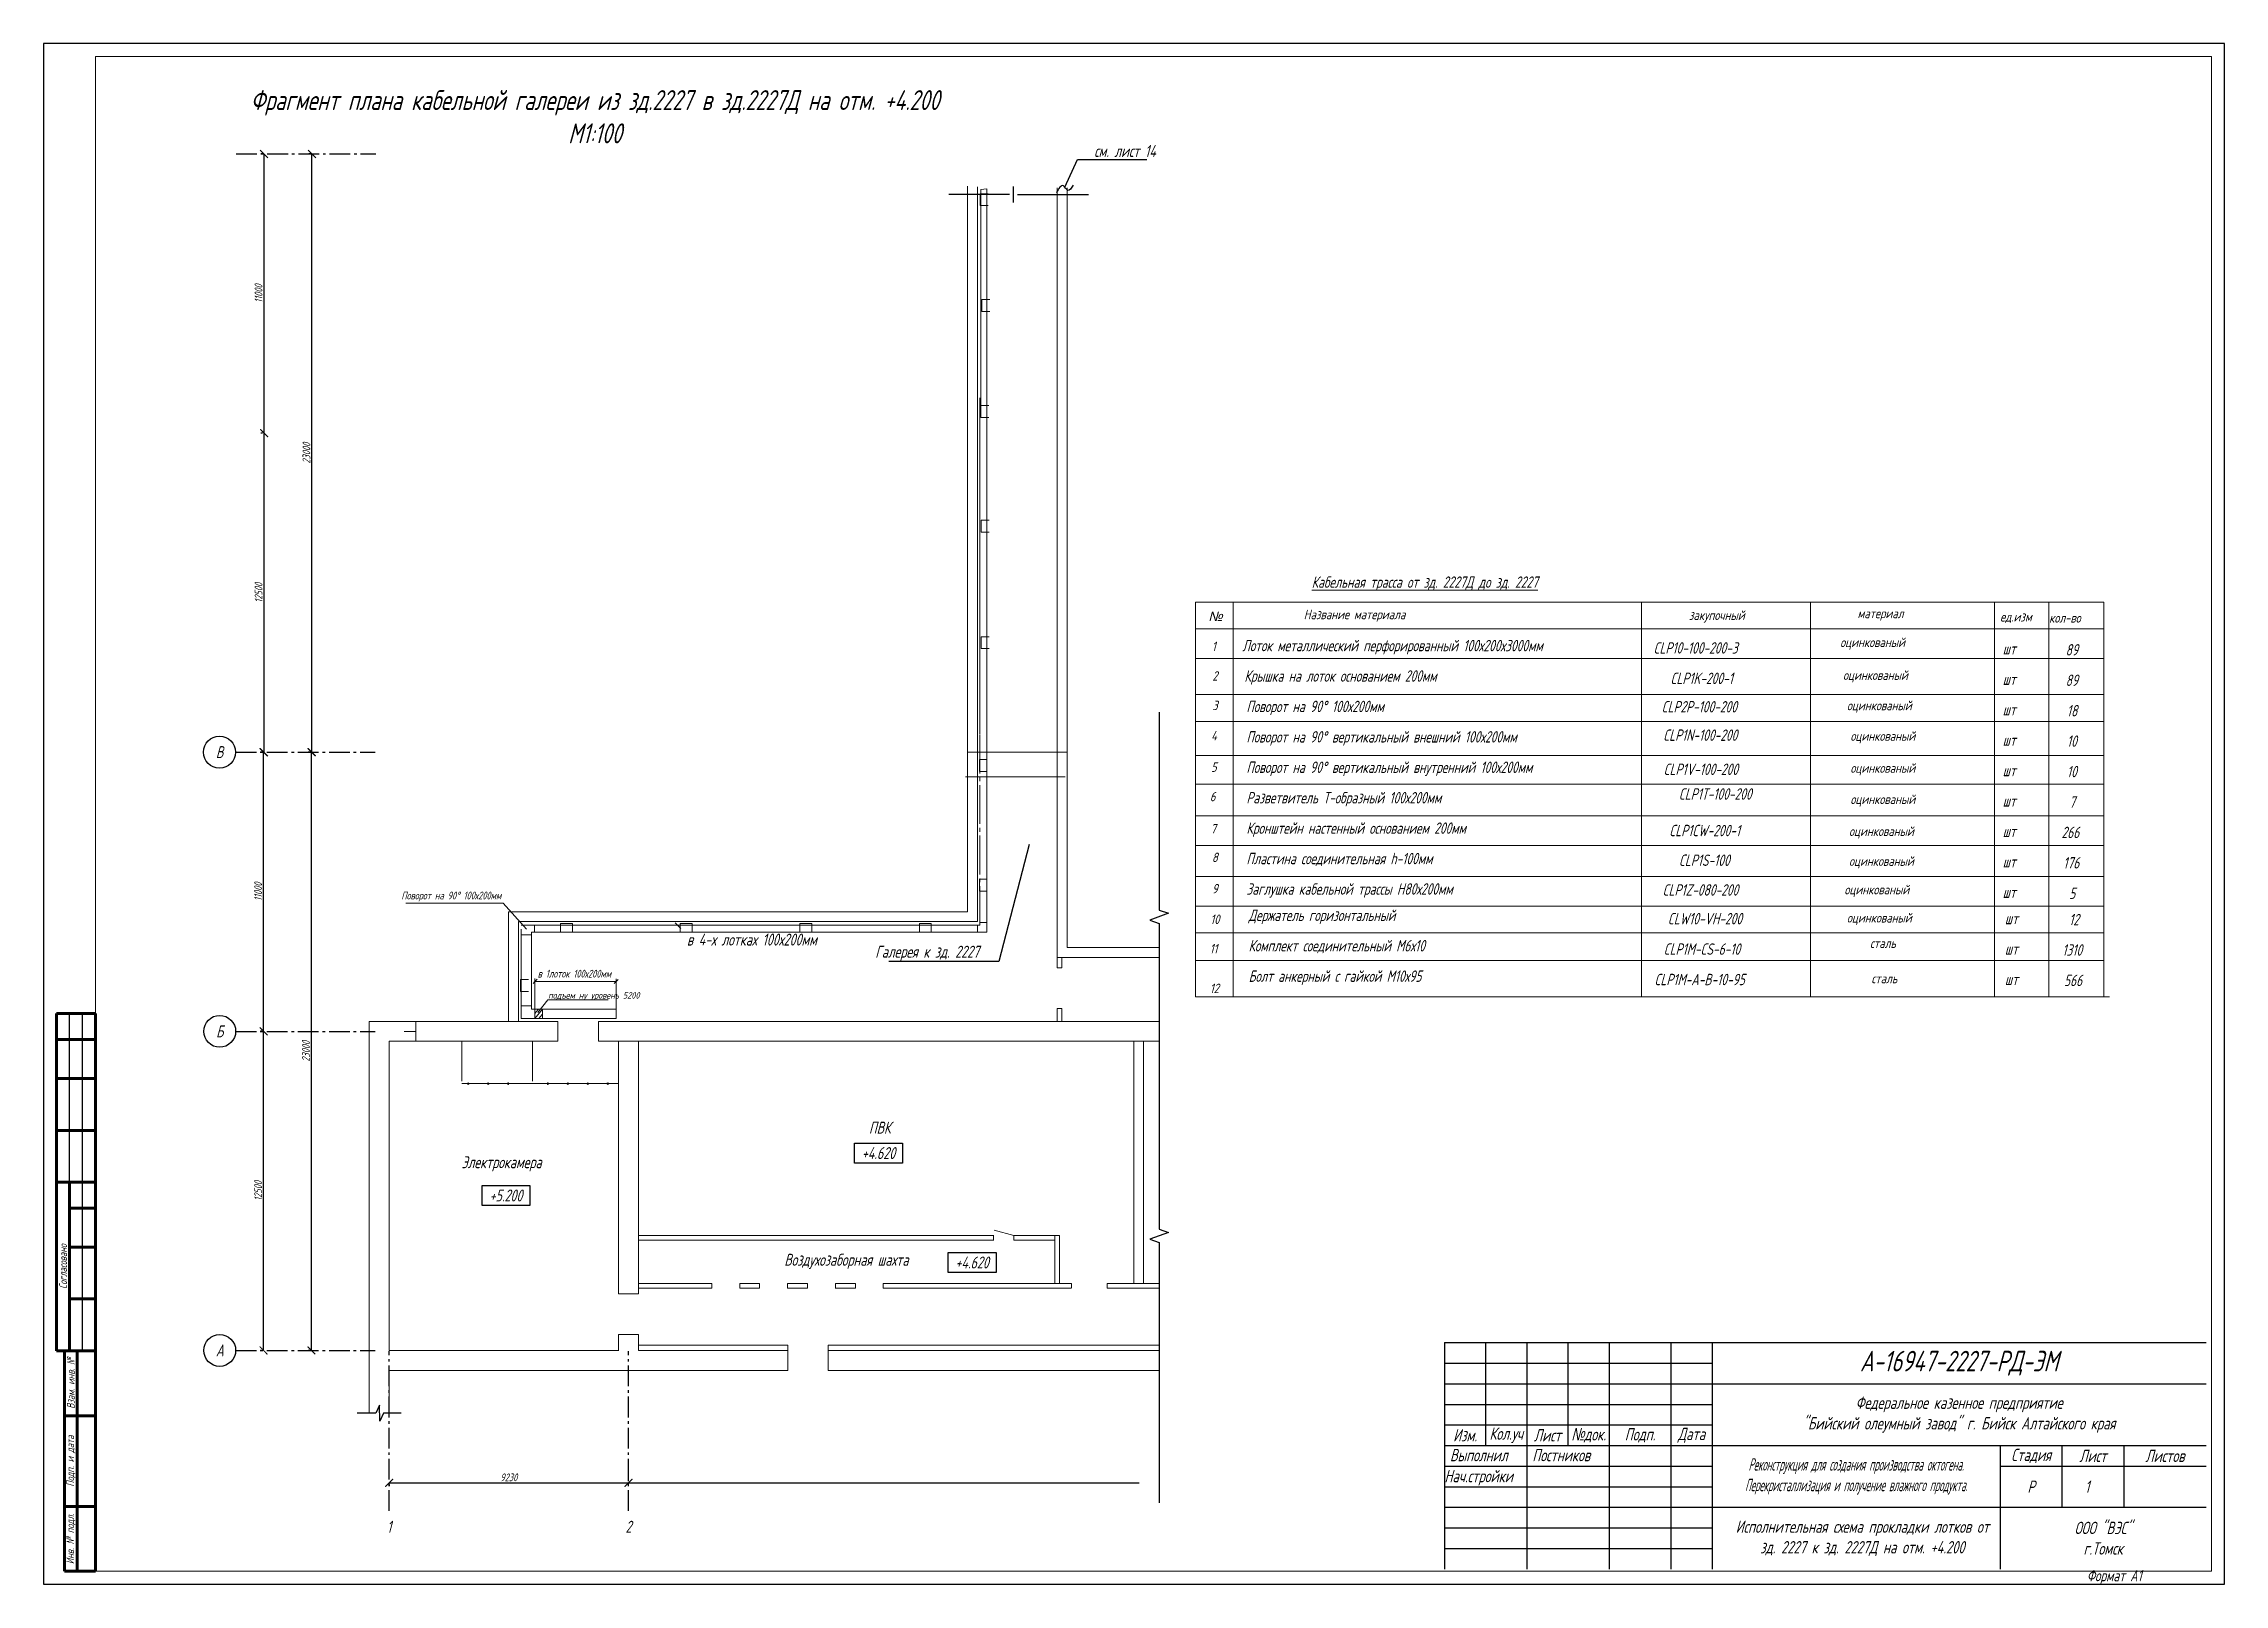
# Model space of a CAD drawing. Header units: millimetres. Extents: x -14296 to 10264, y -13087 to -5602.
# Drawn here: x -7095 to -6254, y -6200 to -5606 of the extents above; entities that cross this region are included whole.
import ezdxf
from ezdxf import colors
from ezdxf.entities.mleader import LeaderData, LeaderLine
from ezdxf.math import Vec2, Vec3

# ---------------------------------------------------------------- set-up
doc = ezdxf.new("R2010")
doc.units = ezdxf.units.MM
for name, pattern in [('CENTER2', [1.125, 0.75, -0.125, 0.125, -0.125]), ('gost6', [12, 8, -1.5, 1, -1.5]), ('K5LT_AXLED', [19.5, 15, -1.5, 1.5, -1.5]), ('K5LT_BASIC', [0])]:
    doc.linetypes.add(name, pattern=pattern)
doc.layers.get('Defpoints').update_dxf_attribs({"color": 33})
for name, color, linetype, lineweight in [('КаБель силовой (Вновь)', 1, 'Continuous', 15), ('Линия выноска', 137, 'Continuous', 25), ('Осевая', 4, 'gost6', 25), ('Размерная', 4, 'Continuous', 25), ('Рамка толстая', 7, 'Continuous', 15), ('Рамка тонкая', 5, 'Continuous', 25), ('Строительный', 251, 'Continuous', 13), ('Текст', 7, 'Continuous', 20), ('Штампы', 252, 'Continuous', 25), ('ЭлектрооБорудование (Вновь)', 160, 'Continuous', 15)]:
    doc.layers.add(name, color=color, linetype=linetype, lineweight=lineweight)
doc.styles.add('gost shx', font='gost.shx', dxfattribs={"oblique": 15})
doc.styles.add('Simplex', font='simplex.shx', dxfattribs={"width": 0.7, "oblique": 15})
doc.dimstyles.new('ISO-25', dxfattribs={"dimtxt": 3, "dimasz": 2.5, "dimexe": 1.25, "dimexo": 0.625, "dimtad": 1, "dimtxsty": 'gost shx', "dimcen": 2.5, "dimclrt": 2, "dimadec": 0, "dimazin": 0, "dimtfac": 1, "dimtmove": 0, "dimatfit": 3, "dimfxl": 1, "dimarcsym": 0})

msp = doc.modelspace()

# ---------------------------------------------------------------- texts
at = {"layer": 'Текст', "linetype": 'CENTER2', "lineweight": 15, "style": 'Simplex', "oblique": 15, "width": 0.7}
msp.add_text('1', height=4.76283, dxfattribs=at).set_placement((-6308.3108, -6165.23468))
at = {"layer": 'Текст', "lineweight": 35, "insert": (-6882.87187, -5634.63637), "char_height": 7.6890109, "width": 930.5083306, "attachment_point": 5, "style": 'Simplex'}
msp.add_mtext('Фрагмент плана кабельной галереи из зд.2227 в зд.2227Д на отм. +4.200\\PМ1:100', dxfattribs=at)
at = {"layer": 'Текст', "attachment_point": 1, "style": 'Simplex'}
for s, width, heights, insert, char_height in [('\\pi26.398;{\\LКабельная трасса от зд. 2227Д до зд. 2227}', 170.1956818, [0], (-6632.87059, -5811.8696), 4.3995708), ('Лоток металлический перфорированный 100х200х3000мм', 143.9345281, [0], (-6633.23393, -5836.34648), 4.3995708), ('\\pi-5.02027;CLP10-100-200-3', 35, [0], (-6469.6371, -5837.24532), 4.3995708), ('\\pi7.4691;шт', 20, [0], (-6347.46122, -5837.57457), 4.3995708), ('\\pi7.26061;89', 20, [0], (-6322.98473, -5837.97858), 4.3995708), ('Крышка на лоток основанием 200мм', 129, [0], (-6632.42225, -5848.06397), 4.3995708), ('\\pi1.50576;CLP1K-200-1', 35, [0], (-6469.6371, -5848.9775), 4.3995708), ('\\pi7.4691;шт', 20, [0], (-6347.46122, -5849.30676), 4.3995708), ('\\pi7.26061;89', 20, [0], (-6322.98473, -5849.71077), 4.3995708), ('Поворот на 90%%D 100х200мм', 129, [0], (-6631.64258, -5859.79618), 4.3995708), ('\\pi-1.90162;CLP2P-100-200', 35, [0], (-6469.6371, -5859.92769), 4.3995708), ('\\pi7.73495;18', 20, [0], (-6322.98473, -5861.44295), 4.3995708), ('\\pi7.4691;шт', 20, [0], (-6347.46122, -5861.03895), 4.3995708), ('Поворот на 90%%D вертикальный внешний 100х200мм', 129, [0], (-6631.64258, -5871.52837), 4.3995708), ('\\pi-1.68165;CLP1N-100-200', 35, [0], (-6469.24576, -5870.87787), 4.3995708), ('\\pi7.4691;шт', 20, [0], (-6347.46122, -5872.77114), 4.3995708), ('\\pi7.76301;10', 20, [0], (-6322.98473, -5873.17514), 4.3995708), ('Поворот на 90%%D вертикальный внутренний 100х200мм', 140.8787112, [0], (-6631.64258, -5883.26056), 4.3995708), ('\\pi-1.53499;CLP1V-100-200', 35, [0], (-6469.24576, -5884.04333), 4.3995708), ('\\pi7.4691;шт', 20, [0], (-6347.46122, -5884.50333), 4.3995708), ('\\pi7.76301;10', 20, [0], (-6322.98473, -5884.90733), 4.3995708), ('Разветвитель Т-образный 100х200мм', 129, [0], (-6631.64258, -5894.99275), 4.3995708), ('\\pi4.7203;CLP1Т-100-200', 35, [0], (-6469.63706, -5893.56025), 4.3995708), ('\\pi7.4691;шт', 20, [0], (-6347.46122, -5896.23551), 4.3995708), ('\\pi8.67731;7', 20, [0], (-6322.98473, -5896.63952), 4.3995708), ('Кронштейн настенный основанием 200мм', 129, [0], (-6631.64258, -5906.72494), 4.3995708), ('\\pi-0.25407;CLP1CW-200-1', 35, [0], (-6468.32499, -5907.65132), 4.3995708), ('\\pi7.4691;шт', 20, [0], (-6347.46122, -5907.9677), 4.3995708), ('\\pi5.68181;266', 20, [0], (-6322.98473, -5908.37171), 4.3995708), ('Пластина соединительная h-100мм', 129, [0], (-6631.64258, -5918.45713), 4.3995708), ('\\pi4.77106;CLP1S-100', 35, [0], (-6469.63706, -5919.10372), 4.3995708), ('\\pi6.34175;176', 20, [0], (-6322.98473, -5920.1039), 4.3995708), ('\\pi7.4691;шт', 20, [0], (-6347.46122, -5919.69989), 4.3995708), ('Поворот на 90%%D 100х200мм', 129, [0], (-6957.55726, -5933.41355), 3), ('Заглушка кабельной трассы Н80х200мм', 129, [0], (-6631.64258, -5930.18932), 4.3995708), ('\\pi-1.8283;CLP1Z-080-200', 35, [0], (-6469.3357, -5930.56278), 4.3995708), ('\\pi7.4691;шт', 20, [0], (-6347.46122, -5931.43208), 4.3995708), ('\\pi8.64293;5', 20, [0], (-6322.98473, -5931.83609), 4.3995708), ('Держатель горизонтальный', 129, [0], (-6630.79983, -5940.32746), 4.3995708), ('\\pi-0.72841;CLW10-VH-200', 35, [0], (-6468.403, -5941.63195), 4.3995708), ('\\pi7.4691;шт', 20, [0], (-6346.61846, -5941.57022), 4.3995708), ('\\pi7.76301;12', 20, [0], (-6322.14198, -5941.97423), 4.3995708), ('Комплект соединительный М6х10', 129, [0], (-6630.79983, -5952.05965), 4.3995708), ('\\pi-2.34158;CLP1M-CS-6-10', 35, [0], (-6468.403, -5953.36414), 4.3995708), ('\\pi5.12327;1310', 20, [3], (-6322.14198, -5953.70642), 4.3995708), ('\\pi7.4691;шт', 20, [0], (-6346.61846, -5953.30241), 4.3995708), ('в 1лоток 100х200мм', 129, [0], (-6904.97324, -5963.54237), 3), ('Болт анкерный с гайкой М10х95', 129, [0], (-6630.79983, -5963.79184), 4.3995708), ('\\pi-5.90018;CLP1M-A-B-10-95', 35, [0], (-6468.403, -5965.09632), 4.3995708), ('\\pi7.4691;шт', 20, [0], (-6346.61846, -5965.0346), 4.3995708), ('\\pi5.79408;566', 20, [0], (-6322.14198, -5965.43861), 4.3995708)]:
    msp.add_mtext_dynamic_manual_height_columns(s, width=width, gutter_width=12.5, heights=heights, dxfattribs=dict(at, insert=insert, char_height=char_height))
at = {"layer": 'Текст', "style": 'Simplex'}
for s, insert, char_height, width, attachment_point in [('В', (-7027.66602, -5879.62754), 4.61341, 15.3780217, 5), ('\\A1;в 4-х лотках 100х200мм', (-6822.35349, -5951.90423), 4.6134065, 90.2825159, 5), ('Б', (-7027.57805, -5987.27368), 4.61341, 15.3780217, 5), ('Электрокамера', (-6918.8986, -6038.36468), 4.6134065, 52.9577511, 5), ('А', (-7027.57805, -6110.29785), 4.61341, 15.3780217, 5), ('Федеральное казенное предприятие\\P"Бийский олеумный завод" г. Бийск Алтайского края', (-6356.80928, -6135.07006), 4.7628348, 190.5133915, 5), ('Изм.', (-6547.32267, -6143.00812), 4.762835, 15.876116, 5), ('Кол.уч', (-6531.44656, -6143.00812), 4.762835, 15.876116, 5), ('Лист', (-6515.57044, -6143.00812), 4.762835, 15.876116, 5), ('{\\fArial|b0|i0|c204|p34;\\W0.7;№\\Fsimplex|c204;док.}', (-6499.69432, -6143.00812), 4.7628348, 15.876116, 5), ('Подп.', (-6479.84918, -6143.00812), 4.762835, 23.8141739, 5), ('{\\W0.7;Дата}', (-6460.00403, -6143.00812), 4.7628348, 15.876116, 5), ('Выполнил', (-6553.13609, -6150.66075), 4.762835, 28.5770087, 4), ('Постников', (-6521.38386, -6150.66075), 4.762835, 28.5770087, 4), ('{\\W0.5;Реконструкция для создания производства октогена.\\PПерекристаллизация и получение влажного продукта.}', (-6396.49957, -6158.88424), 4.7628348, 111.1328117, 5), ('{\\W0.7;Стадия}', (-6329.02608, -6150.94618), 4.7628348, 23.8141739, 5), ('Лист', (-6305.2119, -6150.94618), 4.762835, 23.8141739, 5), ('Листов', (-6277.4287, -6150.94618), 4.762835, 31.7522319, 5), ('Нач.стройки', (-6555.26072, -6159.39922), 4.7628348, 28.5770087, 4), ('Р', (-6329.02608, -6162.85326), 4.76283, 23.8141739, 5), ('1', (-6962.22146, -6178.26871), 4.61341, 15.3780217, 5), ('2', (-6869.95333, -6178.26871), 4.61341, 15.3780217, 5), ('\\pl4.76283;Исполнительная схема прокладки лотков от зд. 2227 к зд. 2227Д на отм. +4.200', (-6396.49957, -6182.69841), 4.7628348, 111.1328117, 5), ('{\\C7;ООО "ВЭС"\\Pг.Томск}', (-6301.24287, -6182.69841), 4.7628348, 79.3805798, 5), ('Формат А1', (-6296.95653, -6197.7278), 4.360177, 72.6696241, 5)]:
    msp.add_mtext(s, dxfattribs=dict(at, insert=insert, char_height=char_height, width=width, attachment_point=attachment_point))
at = {"layer": 'Текст', "lineweight": 20, "attachment_point": 5, "style": 'Simplex'}
for s, insert, char_height, width in [('ПВК', (-6773.03332, -6024.41361), 4.613407, 52.9577511), ('+4.620', (-6773.53716, -6034.20748), 4.613407, 18.4536261), ('+5.200', (-6917.19593, -6050.56253), 4.613407, 18.4536261), ('Воздухозаборная шахта', (-6785.91197, -6075.97613), 4.6134065, 118.5813139), ('+4.620', (-6737.43257, -6076.38922), 4.613407, 18.4536261)]:
    msp.add_mtext(s, dxfattribs=dict(at, insert=insert, char_height=char_height, width=width))
at = {"layer": 'Текст', "lineweight": 15, "insert": (-6356.80928, -6115.22492), "char_height": 7.938058, "width": 190.5133915, "attachment_point": 5, "style": 'Simplex'}
msp.add_mtext('А-16947-2227-РД-ЭМ', dxfattribs=at)
at = {"layer": 'ЭлектрооБорудование (Вновь)', "color": 7, "linetype": 'K5LT_BASIC', "lineweight": 15, "true_color": 0xffffff, "char_height": 3.666309, "attachment_point": 1, "style": 'gost shx'}
for s, width, insert in [('{\\fArial|b0|i0|c204|p34;№}', 2.39087, (-6646.35978, -5825.4432)), ('Название материала', 65.5068846, (-6609.5363, -5824.71507)), ('закупочный', 3.0028064, (-6461.00363, -5825.01123)), ('ед.изм', 24.7678777, (-6340.96129, -5825.60907)), ('кол-во', 4.0012735, (-6322.06407, -5826.03435)), ('оцинкованый', 67.2745725, (-6402.65552, -5835.46082)), ('оцинкованый', 67.2745725, (-6401.54667, -5848.12821)), ('оцинкованый', 67.2745725, (-6400.0454, -5859.81662)), ('оцинкованый', 67.2745725, (-6398.70509, -5871.60187)), ('оцинкованый', 67.2745725, (-6398.70509, -5883.92281)), ('оцинкованый', 67.2745725, (-6398.70509, -5895.97591)), ('оцинкованый', 67.2745725, (-6399.2412, -5908.29685)), ('оцинкованый', 67.2745725, (-6399.2412, -5919.81427)), ('оцинкованый', 67.2745725, (-6401.01678, -5930.80085)), ('оцинкованый', 67.2745725, (-6400.04161, -5941.66534))]:
    msp.add_mtext_dynamic_manual_height_columns(s, width=width, gutter_width=12.5, heights=[0], dxfattribs=dict(at, insert=insert))
at = {"layer": 'ЭлектрооБорудование (Вновь)', "color": 7, "linetype": 'K5LT_BASIC', "lineweight": 15, "true_color": 0xffffff, "attachment_point": 1, "style": 'gost shx'}
for s, insert, char_height in [('материал', (-6395.97588, -5824.32469), 3.666309), ('1', (-6644.94061, -5836.99792), 3.66631), ('2', (-6644.78494, -5848.41733), 3.66631), ('3', (-6644.78494, -5859.77048), 3.66631), ('4', (-6645.25191, -5871.4347), 3.66631), ('5', (-6645.25191, -5883.56548), 3.66631), ('6', (-6645.71883, -5894.91865), 3.66631), ('7', (-6645.43266, -5907.32359), 3.66631), ('8', (-6644.93093, -5918.37098), 3.66631), ('9', (-6644.88, -5930.44677), 3.66631), ('10', (-6645.52454, -5942.22499), 3.666309), ('11', (-6645.7836, -5953.58507), 3.666309), ('сталь', (-6391.1417, -5951.45973), 3.666309), ('12', (-6645.72057, -5968.8628), 3.666309), ('сталь', (-6390.5997, -5965.07116), 3.666309)]:
    msp.add_mtext(s, dxfattribs=dict(at, insert=insert, char_height=char_height))
at = {"layer": 'ЭлектрооБорудование (Вновь)', "color": 116, "linetype": 'K5LT_BASIC', "lineweight": 15, "insert": (-6900.93014, -5972.15046), "char_height": 2.5, "attachment_point": 1, "style": 'gost shx'}
msp.add_mtext_dynamic_manual_height_columns('{\\C0;\\c16777215;подъем ну уровень 5200}', width=48.9218339, gutter_width=12.5, heights=[0], dxfattribs=at)

# ---------------------------------------------------------------- blocks, each defined once
blk = doc.blocks.new('_ArchTick')
at = {"color": 0, "const_width": 0.15}
blk.add_lwpolyline([(-0.5, -0.5), (0.5, 0.5)], dxfattribs=at)
blk = doc.blocks.new('*D550')
at = {"layer": 'Defpoints', "color": 0, "lineweight": 15, "transparency": 16777216}
for p in [(-6962.22, -6161.35), (-6869.95, -6161.35), (-6869.95, -6161.35)]:
    blk.add_point(p, dxfattribs=at)
at = {"layer": 'Размерная', "color": 0, "lineweight": -2, "transparency": 16777216}
for p, q in [((-6962.22, -6161.35), (-6869.95, -6161.35)), ((-6962.22, -6161.98), (-6962.22, -6162.6)), ((-6869.95, -6160.73), (-6869.95, -6160.1))]:
    blk.add_line(p, q, dxfattribs=at)
at = {"layer": 'Размерная', "color": 0, "lineweight": -2, "transparency": 16777216, "xscale": 3, "yscale": 3, "zscale": 3, "rotation": 180}
blk.add_blockref('_ArchTick', (-6962.22, -6161.35), dxfattribs=at)
at = {"layer": 'Размерная', "color": 0, "lineweight": -2, "transparency": 16777216, "xscale": 3, "yscale": 3, "zscale": 3}
blk.add_blockref('_ArchTick', (-6869.95, -6161.35), dxfattribs=at)
at = {"layer": 'Размерная', "color": 2, "transparency": 16777216, "insert": (-6916.09, -6159.23), "char_height": 3, "attachment_point": 5, "style": 'Simplex'}
blk.add_mtext('9230', dxfattribs=at)
blk = doc.blocks.new('*D551')
at = {"layer": 'Defpoints', "color": 0, "lineweight": 15, "transparency": 16777216}
for p in [(-7010.66, -5987.27), (-7010.66, -5987.27), (-7010.66, -6110.3)]:
    blk.add_point(p, dxfattribs=at)
at = {"layer": 'Размерная', "color": 0, "lineweight": -2, "transparency": 16777216}
for p, q in [((-7011.29, -5987.27), (-7011.91, -5987.27)), ((-7010.66, -6110.3), (-7010.66, -5987.27)), ((-7011.29, -6110.3), (-7011.91, -6110.3))]:
    blk.add_line(p, q, dxfattribs=at)
at = {"layer": 'Размерная', "color": 0, "lineweight": -2, "transparency": 16777216, "xscale": 3, "yscale": 3, "zscale": 3}
for p, rotation in [((-7010.66, -5987.27), 90), ((-7010.66, -6110.3), 270)]:
    blk.add_blockref('_ArchTick', p, dxfattribs=dict(at, rotation=rotation))
at = {"layer": 'Размерная', "color": 2, "transparency": 16777216, "insert": (-7012.79, -6048.79), "char_height": 3, "attachment_point": 5, "rotation": 90, "style": 'Simplex'}
blk.add_mtext('12500', dxfattribs=at)
blk = doc.blocks.new('*D552')
at = {"layer": 'Defpoints', "color": 0, "lineweight": 15, "transparency": 16777216}
for p in [(-7010.66, -5879.63), (-7010.66, -5879.63), (-7010.66, -5987.27)]:
    blk.add_point(p, dxfattribs=at)
at = {"layer": 'Размерная', "color": 0, "lineweight": -2, "transparency": 16777216}
for p, q in [((-7011.29, -5879.63), (-7011.91, -5879.63)), ((-7010.66, -5987.27), (-7010.66, -5879.63)), ((-7011.29, -5987.27), (-7011.91, -5987.27))]:
    blk.add_line(p, q, dxfattribs=at)
at = {"layer": 'Размерная', "color": 0, "lineweight": -2, "transparency": 16777216, "xscale": 3, "yscale": 3, "zscale": 3}
for p, rotation in [((-7010.66, -5879.63), 90), ((-7010.66, -5987.27), 270)]:
    blk.add_blockref('_ArchTick', p, dxfattribs=dict(at, rotation=rotation))
at = {"layer": 'Размерная', "color": 2, "transparency": 16777216, "insert": (-7012.79, -5933.45), "char_height": 3, "attachment_point": 5, "rotation": 90, "style": 'Simplex'}
blk.add_mtext('11000', dxfattribs=at)
blk = doc.blocks.new('_None')
blk = doc.blocks.new('*D553')
at = {"layer": 'Defpoints', "color": 0, "lineweight": 15, "transparency": 16777216}
for p in [(-6992.21, -5879.63), (-6992.21, -5879.63), (-6992.21, -6110.3)]:
    blk.add_point(p, dxfattribs=at)
at = {"layer": 'Размерная', "color": 0, "lineweight": -2, "transparency": 16777216}
for p, q in [((-6992.83, -5879.63), (-6993.46, -5879.63)), ((-6992.21, -6110.3), (-6992.21, -5879.63)), ((-6992.83, -6110.3), (-6993.46, -6110.3))]:
    blk.add_line(p, q, dxfattribs=at)
at = {"layer": 'Размерная', "color": 0, "lineweight": -2, "transparency": 16777216, "xscale": 3, "yscale": 3, "zscale": 3}
for p, rotation in [((-6992.21, -5879.63), 90), ((-6992.21, -6110.3), 270)]:
    blk.add_blockref('_ArchTick', p, dxfattribs=dict(at, rotation=rotation))
at = {"layer": 'Размерная', "color": 2, "transparency": 16777216, "insert": (-6994.33, -5994.96), "char_height": 3, "attachment_point": 5, "rotation": 90, "style": 'Simplex'}
blk.add_mtext('23000', dxfattribs=at)
blk = doc.blocks.new('A$C551E481E')
at = {"layer": 'Рамка толстая'}
for p, q in [((20, 589), (20, 5)), ((836, 589), (20, 589)), ((836, 5), (836, 589)), ((20, 5), (836, 5))]:
    blk.add_line(p, q, dxfattribs=at)
at = {"layer": 'Рамка тонкая'}
for p, q in [((0, 594), (0, 0)), ((841, 594), (0, 594)), ((841, 0), (841, 594)), ((0, 0), (841, 0))]:
    blk.add_line(p, q, dxfattribs=at)
blk = doc.blocks.new('*T554')
at = {"layer": 'Штампы', "color": 0, "linetype": 'ByBlock', "lineweight": 60, "transparency": 16777216}
for p, q in [((0, 0), (0, 130)), ((0, 130), (15, 130)), ((15, 0), (15, 130)), ((0, 120), (15, 120)), ((0, 105), (15, 105)), ((0, 85), (15, 85)), ((0, 65), (15, 65)), ((5, 0), (5, 65)), ((5, 55), (15, 55)), ((5, 40), (15, 40)), ((5, 20), (15, 20)), ((0, 0), (15, 0))]:
    blk.add_line(p, q, dxfattribs=at)
at = {"layer": 'Штампы', "color": 5, "linetype": 'ByBlock', "lineweight": 25, "transparency": 16777216}
for p, q in [((5, 65), (5, 130)), ((10, 0), (10, 130))]:
    blk.add_line(p, q, dxfattribs=at)
at = {"layer": 'Штампы', "color": 2, "transparency": 16777216, "insert": (2.5, 32.5), "char_height": 3, "width": 61, "attachment_point": 5, "rotation": 90, "style": 'Simplex'}
blk.add_mtext('Согласовано', dxfattribs=at)
blk = doc.blocks.new('*T555')
at = {"layer": 'Штампы', "color": 0, "linetype": 'ByBlock', "lineweight": 60, "transparency": 16777216}
for p, q in [((0, 0), (0, 85)), ((0, 85), (12, 85)), ((5, 0), (5, 85)), ((12, 0), (12, 85)), ((0, 60), (12, 60)), ((0, 25), (12, 25)), ((0, 0), (12, 0))]:
    blk.add_line(p, q, dxfattribs=at)
at = {"layer": 'Штампы', "color": 2, "transparency": 16777216, "char_height": 3, "attachment_point": 5, "rotation": 90, "style": 'Simplex'}
for s, insert, width in [('Взам. инв. {\\Fgost|c204;№}', (2.5, 72.5), 25), ('Подп. и дата', (2.5, 42.5), 35), ('Инв. {\\Fgost|c204;№} подл.', (2.5, 12.5), 25)]:
    blk.add_mtext(s, dxfattribs=dict(at, insert=insert, width=width))
blk = doc.blocks.new('*D556')
at = {"layer": 'Defpoints', "color": 0, "lineweight": 15, "transparency": 16777216}
for p in [(-7010.48, -5756.65), (-7010.48, -5756.65), (-7010.48, -5879.68)]:
    blk.add_point(p, dxfattribs=at)
at = {"layer": 'Размерная', "color": 0, "lineweight": -2, "transparency": 16777216}
for p, q in [((-7011.1, -5756.65), (-7011.73, -5756.65)), ((-7010.48, -5879.68), (-7010.48, -5756.65)), ((-7011.1, -5879.68), (-7011.73, -5879.68))]:
    blk.add_line(p, q, dxfattribs=at)
at = {"layer": 'Размерная', "color": 0, "lineweight": -2, "transparency": 16777216, "xscale": 3, "yscale": 3, "zscale": 3}
for p, rotation in [((-7010.48, -5756.65), 90), ((-7010.48, -5879.68), 270)]:
    blk.add_blockref('_ArchTick', p, dxfattribs=dict(at, rotation=rotation))
at = {"layer": 'Размерная', "color": 2, "transparency": 16777216, "insert": (-7012.6, -5818.17), "char_height": 3, "attachment_point": 5, "rotation": 90, "style": 'Simplex'}
blk.add_mtext('12500', dxfattribs=at)
blk = doc.blocks.new('*D557')
at = {"layer": 'Defpoints', "color": 0, "lineweight": 15, "transparency": 16777216}
for p in [(-7010.48, -5649.01), (-7010.48, -5649.01), (-7010.48, -5756.65)]:
    blk.add_point(p, dxfattribs=at)
at = {"layer": 'Размерная', "color": 0, "lineweight": -2, "transparency": 16777216}
for p, q in [((-7011.1, -5649.01), (-7011.73, -5649.01)), ((-7010.48, -5756.65), (-7010.48, -5649.01)), ((-7011.1, -5756.65), (-7011.73, -5756.65))]:
    blk.add_line(p, q, dxfattribs=at)
at = {"layer": 'Размерная', "color": 0, "lineweight": -2, "transparency": 16777216, "xscale": 3, "yscale": 3, "zscale": 3}
for p, rotation in [((-7010.48, -5649.01), 90), ((-7010.48, -5756.65), 270)]:
    blk.add_blockref('_ArchTick', p, dxfattribs=dict(at, rotation=rotation))
at = {"layer": 'Размерная', "color": 2, "transparency": 16777216, "insert": (-7012.6, -5702.83), "char_height": 3, "attachment_point": 5, "rotation": 90, "style": 'Simplex'}
blk.add_mtext('11000', dxfattribs=at)
blk = doc.blocks.new('*D558')
at = {"layer": 'Defpoints', "color": 0, "lineweight": 15, "transparency": 16777216}
for p in [(-6992.02, -5649.01), (-6992.02, -5649.01), (-6992.02, -5879.68)]:
    blk.add_point(p, dxfattribs=at)
at = {"layer": 'Размерная', "color": 0, "lineweight": -2, "transparency": 16777216}
for p, q in [((-6992.65, -5649.01), (-6993.27, -5649.01)), ((-6992.02, -5879.68), (-6992.02, -5649.01)), ((-6992.65, -5879.68), (-6993.27, -5879.68))]:
    blk.add_line(p, q, dxfattribs=at)
at = {"layer": 'Размерная', "color": 0, "lineweight": -2, "transparency": 16777216, "xscale": 3, "yscale": 3, "zscale": 3}
for p, rotation in [((-6992.02, -5649.01), 90), ((-6992.02, -5879.68), 270)]:
    blk.add_blockref('_ArchTick', p, dxfattribs=dict(at, rotation=rotation))
at = {"layer": 'Размерная', "color": 2, "transparency": 16777216, "insert": (-6994.15, -5764.34), "char_height": 3, "attachment_point": 5, "rotation": 90, "style": 'Simplex'}
blk.add_mtext('23000', dxfattribs=at)

# ---------------------------------------------------------------- dimensions: what is measured, and where the dimension line sits
at = {"layer": 'Размерная'}
for base, p1, p2, picture, middle in [((-7010.478442, -5649.007877), (-7010.478442, -5756.654029), (-7010.478442, -5649.007877), '*D557', (-7012.603442, -5702.830953)), ((-6992.02482, -5649.00788), (-6992.02482, -5879.6782), (-6992.02482, -5649.00788), '*D558', (-6994.14982, -5764.34304)), ((-7010.47844, -5756.65403), (-7010.47844, -5879.6782), (-7010.47844, -5756.65403), '*D556', (-7012.60344, -5818.16612)), ((-7010.66223, -5879.62752), (-7010.66223, -5987.27368), (-7010.66223, -5879.62752), '*D552', (-7012.78723, -5933.4506)), ((-6992.2086, -5879.62752), (-6992.2086, -6110.29785), (-6992.2086, -5879.62752), '*D553', (-6994.3336, -5994.96269)), ((-7010.66223, -5987.27368), (-7010.66223, -6110.29785), (-7010.66223, -5987.27368), '*D551', (-7012.78723, -6048.78576))]:
    dim = msp.add_linear_dim(base=base, p1=p1, p2=p2, angle=90, dimstyle='ISO-25', override={"dimtxt": 3, "dimasz": 3, "dimlfac": 100, "dimrnd": 500, "dimtxsty": 'Simplex', "dimblk1": 'ArchTick', "dimblk2": 'ArchTick', "dimsah": 1}, dxfattribs=at)
    dim.commit()
    dim.dimension.update_dxf_attribs({"geometry": picture, "text_midpoint": middle})
dim = msp.add_linear_dim(base=(-6869.95333, -6161.35288), p1=(-6962.22146, -6161.35288), p2=(-6869.95333, -6161.35288), dimstyle='ISO-25', override={"dimtxt": 3, "dimasz": 3, "dimlfac": 100, "dimrnd": 10, "dimtxsty": 'Simplex', "dimblk1": 'ArchTick', "dimblk2": 'ArchTick', "dimsah": 1}, dxfattribs=at)
dim.commit()
dim.dimension.update_dxf_attribs({"geometry": '*D550', "text_midpoint": (-6916.08739, -6159.22788)})

# ---------------------------------------------------------------- linework, layer by layer
msp.add_spline([(-6698.41778, -5660.98185), (-6700.47921, -5663.04327), (-6702.232, -5661.29048), (-6704.92329, -5663.98177)], degree=3)
at = {"layer": 'КаБель силовой (Вновь)', "color": 5}
for p, q in [((-6731.20794, -5664.30802), (-6734.28354, -5664.30802)), ((-6734.28354, -5664.30802), (-6734.28354, -5668.92142)), ((-6734.28354, -5668.92142), (-6731.20794, -5668.92142)), ((-6730.63753, -5705.16579), (-6733.71314, -5705.16579)), ((-6733.71314, -5705.16579), (-6733.71314, -5709.7792)), ((-6733.71314, -5709.7792), (-6730.63753, -5709.7792)), ((-6730.98592, -5745.97509), (-6734.06153, -5745.97509)), ((-6734.06153, -5745.97509), (-6734.06153, -5750.5885)), ((-6734.06153, -5750.5885), (-6730.98592, -5750.5885)), ((-6730.84947, -5790.24928), (-6733.92507, -5790.24928)), ((-6733.92507, -5790.24928), (-6733.92507, -5794.86269)), ((-6733.92507, -5794.86269), (-6730.84947, -5794.86269)), ((-6730.82161, -5835.10936), (-6733.89721, -5835.10936)), ((-6733.89721, -5835.10936), (-6733.89721, -5839.72277)), ((-6733.89721, -5839.72277), (-6730.82161, -5839.72277)), ((-6731.55113, -5882.42701), (-6734.62674, -5882.42701)), ((-6734.62674, -5882.42701), (-6734.62674, -5887.04042)), ((-6734.62674, -5887.04042), (-6731.55113, -5887.04042)), ((-6731.55113, -5928.56108), (-6734.62674, -5928.56108)), ((-6734.62674, -5928.56108), (-6734.62674, -5933.17448)), ((-6734.62674, -5933.17448), (-6731.55113, -5933.17448)), ((-6891.55459, -5945.75302), (-6896.16799, -5945.75302)), ((-6896.16799, -5945.75302), (-6896.16799, -5948.82862)), ((-6891.55459, -5948.82862), (-6891.55459, -5945.75302)), ((-6845.42052, -5945.75302), (-6850.03393, -5945.75302)), ((-6850.03393, -5945.75302), (-6850.03393, -5948.82862)), ((-6845.42052, -5948.82862), (-6845.42052, -5945.75302)), ((-6799.28646, -5945.75302), (-6803.89986, -5945.75302)), ((-6803.89986, -5945.75302), (-6803.89986, -5948.82862)), ((-6799.28646, -5948.82862), (-6799.28646, -5945.75302)), ((-6753.15239, -5945.75302), (-6757.7658, -5945.75302)), ((-6757.7658, -5945.75302), (-6757.7658, -5948.82862)), ((-6753.15239, -5948.82862), (-6753.15239, -5945.75302)), ((-6908.54244, -5967.28225), (-6911.61804, -5967.28225)), ((-6911.61804, -5967.28225), (-6911.61804, -5971.89566)), ((-6911.61804, -5971.89566), (-6908.54244, -5971.89566))]:
    msp.add_line(p, q, dxfattribs=at)
at = {"layer": 'Линия выноска'}
for p, q in [((-6723.01022, -5664.6818), (-6746.41154, -5664.6818)), ((-6721.45946, -5667.75735), (-6721.49391, -5661.60624)), ((-6719.93891, -5664.67318), (-6692.58847, -5664.67318)), ((-6665.30002, -5864.2495), (-6665.30002, -5940.50586)), ((-6851.96225, -5945.43453), (-6849.78747, -5947.60931)), ((-6661.66904, -5941.74968), (-6668.931, -5944.41249)), ((-6668.931, -5944.41249), (-6665.30002, -5945.6502)), ((-6665.30002, -5940.50586), (-6661.66904, -5941.74968)), ((-6665.30002, -5945.6502), (-6665.30002, -6063.53004)), ((-6665.30002, -6063.53004), (-6661.66904, -6064.77385)), ((-6661.66904, -6064.77385), (-6668.931, -6067.43667)), ((-6668.931, -6067.43667), (-6665.30002, -6068.67437)), ((-6665.30002, -6068.67437), (-6665.30002, -6169.04189)), ((-6967.41869, -6134.51513), (-6974.52388, -6134.51513)), ((-6965.90238, -6131.43957), (-6967.41869, -6134.51513)), ((-6965.86793, -6137.59069), (-6965.90238, -6131.43957)), ((-6964.35162, -6134.51513), (-6965.86793, -6137.59069)), ((-6957.60805, -6134.51513), (-6964.35162, -6134.51513))]:
    msp.add_line(p, q, dxfattribs=at)
at = {"layer": 'Осевая'}
for p, q in [((-7021.24306, -5649.00788), (-6967.41998, -5649.00788)), ((-7021.42684, -5879.62752), (-6967.60377, -5879.62752)), ((-7021.42684, -5987.27368), (-6967.60377, -5987.27368)), ((-7021.42684, -6110.29785), (-6967.60377, -6110.29785)), ((-6962.22146, -6172.1175), (-6962.22146, -6110.60541)), ((-6869.95333, -6172.1175), (-6869.95333, -6110.60541))]:
    msp.add_line(p, q, dxfattribs=at)
at = {"layer": 'Размерная'}
msp.add_line((-6869.95333, -6161.35288), (-6672.98903, -6161.35288), dxfattribs=at)
at = {"layer": 'Рамка тонкая'}
for points in [[(-6782.76398, -6030.36297), (-6764.31035, -6030.36297), (-6764.31035, -6038.05198), (-6782.76398, -6038.05198)], [(-6926.42275, -6046.71802), (-6907.96912, -6046.71802), (-6907.96912, -6054.40704), (-6926.42275, -6054.40704)], [(-6746.65938, -6072.54472), (-6728.20575, -6072.54472), (-6728.20575, -6080.23373), (-6746.65938, -6080.23373)]]:
    msp.add_lwpolyline(points, close=True, dxfattribs=at)
for centre in [(-7027.66602, -5879.62754), (-7027.57805, -5987.27368), (-7027.57805, -6110.29785)]:
    msp.add_circle(centre, 6.15121, dxfattribs=at)
at = {"layer": 'Строительный'}
for p, q in [((-6739.24014, -5864.46617), (-6739.24014, -5941.13961)), ((-6735.39564, -5864.46617), (-6735.39564, -5944.98412)), ((-6704.6396, -5864.45755), (-6704.6396, -5962.82262)), ((-6700.79509, -5864.45755), (-6700.79509, -5954.97983)), ((-6916.23145, -5941.13961), (-6916.23145, -5983.42917)), ((-6916.23145, -5941.13961), (-6739.24014, -5941.13961)), ((-6912.38694, -5944.98412), (-6912.38694, -5983.42917)), ((-6912.38694, -5944.98412), (-6735.39564, -5944.98412)), ((-6704.6396, -5958.82434), (-6665.30002, -5958.82434)), ((-6704.6396, -5958.82434), (-6704.6396, -5962.82262)), ((-6702.79423, -5958.82434), (-6702.79423, -5962.82262)), ((-6700.79509, -5954.97983), (-6665.30002, -5954.97983)), ((-6702.79423, -5962.82262), (-6704.6396, -5962.82262)), ((-6704.6396, -5978.5082), (-6704.6396, -5983.42917)), ((-6704.6396, -5978.5082), (-6704.6396, -5983.42917)), ((-6702.79423, -5978.5082), (-6704.6396, -5978.5082)), ((-6702.79423, -5978.5082), (-6702.79423, -5983.42917)), ((-6969.91047, -6134.51513), (-6969.91047, -5983.42917)), ((-6969.91047, -5983.42917), (-6897.17243, -5983.42917)), ((-6951.88705, -5983.42917), (-6956.50046, -5983.42917)), ((-6951.88705, -5987.27368), (-6956.50046, -5987.27368)), ((-6951.88705, -5987.27368), (-6956.50046, -5987.27368)), ((-6951.88705, -5987.27368), (-6951.88705, -5983.42917)), ((-6951.88705, -5987.27368), (-6951.88705, -5983.42917)), ((-6951.88705, -5987.27368), (-6951.88705, -5991.11818)), ((-6951.88705, -5987.27368), (-6951.88705, -5991.11818)), ((-6897.17243, -5991.11818), (-6897.17243, -5983.42917)), ((-6881.48685, -5983.42917), (-6790.44896, -5983.42917)), ((-6881.48685, -5991.11818), (-6881.48685, -5983.42917)), ((-6790.44896, -5983.42917), (-6665.30002, -5983.42917)), ((-6962.22146, -6110.29785), (-6962.22146, -5991.11818)), ((-6962.22146, -5991.11818), (-6897.17243, -5991.11818)), ((-6951.88705, -5991.11818), (-6956.50046, -5991.11818)), ((-6934.26552, -5991.11818), (-6934.26552, -6006.4962)), ((-6907.00988, -5991.11818), (-6907.00988, -6006.4962)), ((-6881.48685, -5991.11818), (-6790.44896, -5991.11818)), ((-6873.79783, -6088.43114), (-6873.79783, -5991.11818)), ((-6866.10882, -6088.43114), (-6866.10882, -5991.11818)), ((-6790.44896, -5991.11818), (-6665.30002, -5991.11818)), ((-6696.48326, -5991.11818), (-6665.30002, -5991.11818)), ((-6873.79783, -6008.16745), (-6873.79783, -6003.55405)), ((-6934.26552, -6007.41889), (-6873.79783, -6007.41889)), ((-6866.10882, -6085.62253), (-6866.10882, -6068.7067)), ((-6873.79783, -6088.43114), (-6866.10882, -6088.43114)), ((-6873.79783, -6110.29785), (-6873.79783, -6104.11672)), ((-6873.79783, -6104.11672), (-6866.10882, -6104.11672)), ((-6866.10882, -6110.29785), (-6866.10882, -6104.11672)), ((-6969.91047, -6110.29785), (-6969.91047, -6117.98686)), ((-6962.22146, -6110.29785), (-6883.32059, -6110.29785)), ((-6883.32059, -6110.29785), (-6873.63244, -6110.29785)), ((-6866.10882, -6110.22736), (-6866.10882, -6108.22822)), ((-6866.10882, -6108.22822), (-6808.44124, -6108.22822)), ((-6866.10882, -6110.29785), (-6808.44124, -6110.29785)), ((-6808.44124, -6108.22822), (-6808.44124, -6117.98686)), ((-6792.95249, -6108.22822), (-6792.95249, -6117.98686)), ((-6792.95249, -6108.22822), (-6665.30002, -6108.22822)), ((-6792.95249, -6110.29785), (-6665.30002, -6110.29785)), ((-6723.47542, -6108.22822), (-6728.37997, -6108.22822)), ((-6723.47542, -6110.29785), (-6728.37997, -6110.29785)), ((-6962.22146, -6134.5005), (-6962.22146, -6117.98686)), ((-6962.22146, -6117.98686), (-6883.32059, -6117.98686)), ((-6883.32059, -6117.98686), (-6808.44124, -6117.98686)), ((-6792.95249, -6117.98686), (-6665.30002, -6117.98686))]:
    msp.add_line(p, q, dxfattribs=at)
at = {"layer": 'Строительный', "ltscale": 100}
for p, q in [((-6675.1137, -5991.1415), (-6675.1137, -6084.4861)), ((-6671.2692, -5991.1415), (-6671.2692, -6084.4861)), ((-6729.09065, -6065.97923), (-6866.10882, -6065.97923)), ((-6729.09065, -6067.82459), (-6866.10882, -6067.82459)), ((-6729.15895, -6065.87526), (-6729.15895, -6067.72062)), ((-6721.35536, -6065.95647), (-6728.96817, -6063.97174)), ((-6703.71691, -6065.97923), (-6721.35536, -6065.97923)), ((-6721.35536, -6065.97923), (-6721.35536, -6067.82459)), ((-6705.56228, -6067.82459), (-6721.35536, -6067.82459)), ((-6705.56228, -6065.97923), (-6705.56228, -6084.43286)), ((-6703.71691, -6065.97828), (-6703.71691, -6084.43286)), ((-6837.81326, -6084.43286), (-6866.10882, -6084.43286)), ((-6837.81326, -6086.27822), (-6866.10882, -6086.27822)), ((-6837.81326, -6084.43286), (-6837.81326, -6086.27822)), ((-6819.35964, -6084.43286), (-6827.04865, -6084.43286)), ((-6827.04865, -6084.43286), (-6827.04865, -6086.27822)), ((-6819.35964, -6086.27822), (-6827.04865, -6086.27822)), ((-6819.35964, -6084.43286), (-6819.35964, -6086.27822)), ((-6800.90601, -6084.43286), (-6808.59502, -6084.43286)), ((-6808.59502, -6084.43286), (-6808.59502, -6086.27822)), ((-6800.90601, -6086.27822), (-6808.59502, -6086.27822)), ((-6800.90601, -6084.43286), (-6800.90601, -6086.27822)), ((-6782.45239, -6086.27822), (-6790.22234, -6086.27822)), ((-6782.45239, -6084.43286), (-6790.1414, -6084.43286)), ((-6790.1414, -6084.43286), (-6790.1414, -6086.27822)), ((-6782.45239, -6084.43286), (-6782.45239, -6086.27822)), ((-6699.13142, -6084.43959), (-6771.68777, -6084.43286)), ((-6771.68777, -6084.43286), (-6771.68777, -6086.27822)), ((-6699.16211, -6086.27384), (-6771.68777, -6086.27822)), ((-6699.11735, -6084.43557), (-6699.11735, -6086.28093)), ((-6665.30002, -6084.43286), (-6685.27701, -6084.43286)), ((-6685.27701, -6084.43286), (-6685.27701, -6086.27822)), ((-6665.30002, -6086.27822), (-6685.27701, -6086.27822))]:
    msp.add_line(p, q, dxfattribs=at)
at = {"layer": 'Строительный'}
for centre in [(-6931.75812, -6007.41889), (-6924.06911, -6007.41889), (-6916.3801, -6007.41889), (-6901.00208, -6007.41889), (-6893.31307, -6007.41889), (-6885.62406, -6007.41889), (-6877.93505, -6007.41889)]:
    msp.add_circle(centre, 0.30756, dxfattribs=at)
at = {"layer": 'Штампы', "lineweight": 30}
for p, q in [((-6555.26073, -6107.28686), (-6261.55258, -6107.28686)), ((-6555.26073, -6107.28686), (-6555.26073, -6194.6055)), ((-6539.38461, -6107.28686), (-6539.38461, -6146.97715)), ((-6523.5085, -6107.28686), (-6523.5085, -6194.6055)), ((-6507.63238, -6107.28686), (-6507.63238, -6146.97715)), ((-6491.75627, -6107.28686), (-6491.75627, -6194.6055)), ((-6467.94209, -6107.28686), (-6467.94209, -6194.6055)), ((-6452.06598, -6107.28686), (-6452.06598, -6194.6055)), ((-6452.06598, -6123.16297), (-6261.55258, -6123.16297)), ((-6555.26073, -6139.03909), (-6452.06598, -6139.03909)), ((-6555.26073, -6146.97715), (-6261.55258, -6146.97715)), ((-6340.93316, -6146.97715), (-6340.93316, -6194.6055)), ((-6317.11899, -6146.97715), (-6317.11899, -6170.79132)), ((-6293.30482, -6146.97715), (-6293.30482, -6170.79132)), ((-6340.93316, -6154.91521), (-6261.55258, -6154.91521)), ((-6452.06598, -6170.79132), (-6261.55258, -6170.79132))]:
    msp.add_line(p, q, dxfattribs=at)
at = {"layer": 'Штампы', "color": 5}
for p, q in [((-6555.26073, -6115.22492), (-6452.06598, -6115.22492)), ((-6555.26073, -6123.16297), (-6452.06598, -6123.16297)), ((-6555.26073, -6131.10103), (-6452.06598, -6131.10103)), ((-6555.26073, -6154.91521), (-6452.06598, -6154.91521)), ((-6555.26073, -6162.85326), (-6452.06598, -6162.85326)), ((-6555.26073, -6170.79132), (-6452.06598, -6170.79132)), ((-6555.26073, -6178.72938), (-6452.06598, -6178.72938)), ((-6555.26073, -6186.66744), (-6452.06598, -6186.66744))]:
    msp.add_line(p, q, dxfattribs=at)
at = {"layer": 'Штампы', "lineweight": 60}
msp.add_line((-7075.48982, -6140.4582), (-7075.48982, -6195.4582), dxfattribs=at)
at = {"layer": 'ЭлектрооБорудование (Вновь)', "color": 251, "linetype": 'K5LT_BASIC', "lineweight": 15, "true_color": 0x636466}
for p, q in [((-6739.24014, -5698.77748), (-6739.24014, -5661.45413)), ((-6735.39564, -5699.06532), (-6735.39564, -5661.62874)), ((-6704.6396, -5699.06532), (-6704.6396, -5661.9984)), ((-6700.79509, -5699.641), (-6700.79509, -5661.9984)), ((-6739.24014, -5745.99907), (-6739.24014, -5698.77748)), ((-6735.39564, -5745.99907), (-6735.39564, -5699.06532)), ((-6704.6396, -5745.60737), (-6704.6396, -5699.06532)), ((-6700.79509, -5745.21566), (-6700.79509, -5699.641)), ((-6739.24014, -5864.46617), (-6739.24014, -5745.99907)), ((-6735.39564, -5864.46617), (-6735.39564, -5745.99907)), ((-6704.6396, -5864.45755), (-6704.6396, -5745.60737)), ((-6700.79509, -5864.45755), (-6700.79509, -5745.21566)), ((-6700.79509, -5879.62752), (-6700.79509, -5871.93851)), ((-6739.24014, -5879.62752), (-6700.79509, -5879.62752)), ((-6701.54384, -5889.14588), (-6739.98889, -5889.14588))]:
    msp.add_line(p, q, dxfattribs=at)
at = {"layer": 'ЭлектрооБорудование (Вновь)', "color": 152, "linetype": 'K5LT_BASIC', "lineweight": 15, "true_color": 0x2776bb}
for p, q in [((-6734.06153, -5662.64741), (-6731.69386, -5662.44709)), ((-6734.06153, -5745.97509), (-6734.06153, -5662.64741)), ((-6731.69386, -5745.97509), (-6731.69386, -5662.44709)), ((-6734.43691, -5750.7459), (-6734.43691, -5742.97102)), ((-6731.69386, -5742.97102), (-6731.69386, -5948.98323)), ((-6734.43691, -5872.54379), (-6734.43691, -5750.7459)), ((-6734.43691, -5872.54379), (-6734.43691, -5872.54379)), ((-6731.69386, -5945.29821), (-6734.43691, -5945.29821)), ((-6731.69386, -5948.98323), (-6731.69386, -5945.29821)), ((-6911.305, -5977.43692), (-6911.305, -5950.09342)), ((-6911.305, -5950.09342), (-6907.35955, -5950.09342)), ((-6731.69386, -5948.98323), (-6907.35955, -5948.98323)), ((-6907.35955, -5948.98323), (-6907.35955, -5978.71787)), ((-6907.35955, -5950.09342), (-6907.35955, -5948.98323)), ((-6907.35955, -5948.98323), (-6906.16833, -5948.98323)), ((-6906.16833, -5948.98323), (-6906.16833, -5946.32198)), ((-6906.16833, -5946.32198), (-6735.30396, -5946.32198)), ((-6735.30396, -5946.32198), (-6735.30396, -5948.98323)), ((-6735.30396, -5948.98323), (-6731.69386, -5948.98323)), ((-6907.35955, -5977.43692), (-6911.305, -5977.43692)), ((-6907.35955, -5978.71787), (-6907.35955, -5977.43692)), ((-6907.35955, -5978.71787), (-6874.68963, -5978.71787)), ((-6906.03789, -5978.71787), (-6907.35955, -5978.71787)), ((-6906.03789, -5982.35847), (-6906.03789, -5978.71787)), ((-6903.07309, -5978.71787), (-6906.03789, -5982.35847)), ((-6906.03789, -5980.37139), (-6904.70498, -5978.87356)), ((-6903.07309, -5982.34465), (-6903.07309, -5978.71787)), ((-6874.68963, -5978.71787), (-6874.68963, -5982.26239)), ((-6874.68963, -5982.26239), (-6911.305, -5982.35847)), ((-6911.305, -5982.35847), (-6906.03789, -5982.35847)), ((-6906.03789, -5982.35847), (-6906.03789, -5980.37139)), ((-6906.03789, -5982.34465), (-6903.07309, -5982.34465)), ((-6904.51131, -5982.34465), (-6903.22871, -5980.83921)), ((-6903.07309, -5982.34465), (-6904.51131, -5982.34465))]:
    msp.add_line(p, q, dxfattribs=at)
at = {"layer": 'ЭлектрооБорудование (Вновь)', "color": 7, "linetype": 'K5LT_BASIC', "lineweight": 15, "true_color": 0xffffff}
for p, q in [((-6651.24901, -5974.03061), (-6651.24901, -5821.8022)), ((-6651.24901, -5821.8022), (-6301.03955, -5821.8022)), ((-6636.74729, -5821.8022), (-6651.24901, -5821.8022)), ((-6651.24901, -5821.8022), (-6651.24901, -5832.12586)), ((-6651.24901, -5821.8022), (-6651.24901, -5843.47657)), ((-6651.24901, -5821.8022), (-6651.24901, -5867.79549)), ((-6636.74729, -5974.03061), (-6636.74729, -5821.8022)), ((-6414.08028, -5821.8022), (-6479.26273, -5821.8022)), ((-6479.26273, -5821.8022), (-6479.26273, -5974.03061)), ((-6414.08028, -5974.03061), (-6414.08028, -5821.8022)), ((-6322.25392, -5821.8022), (-6343.18842, -5821.8022)), ((-6343.18842, -5821.8022), (-6343.18842, -5974.03061)), ((-6322.25392, -5974.03061), (-6322.25392, -5821.8022)), ((-6301.03955, -5821.8022), (-6301.03955, -5974.03061)), ((-6651.24901, -5832.12586), (-6301.03955, -5832.12586)), ((-6301.03955, -5832.12586), (-6301.03955, -5845.91133)), ((-6651.24901, -5843.47657), (-6301.03955, -5843.47657)), ((-6301.03955, -5843.47657), (-6301.03955, -5857.41898)), ((-6646.76014, -5857.41898), (-6651.24901, -5857.41898)), ((-6301.03955, -5857.41898), (-6646.76014, -5857.41898)), ((-6651.24901, -5867.79549), (-6301.03955, -5867.79549)), ((-6301.03955, -5867.79549), (-6301.03955, -5880.86612)), ((-6301.03955, -5880.86612), (-6651.24901, -5880.86612)), ((-6651.24901, -5880.86612), (-6651.24901, -5891.9397)), ((-6651.24901, -5891.9397), (-6301.03955, -5891.9397)), ((-6301.03955, -5891.9397), (-6301.03955, -5904.19975)), ((-6301.03955, -5904.19975), (-6651.24901, -5904.19975)), ((-6651.24901, -5904.19975), (-6651.24901, -5915.66882)), ((-6651.24901, -5915.66882), (-6301.03955, -5915.66882)), ((-6301.03955, -5915.66882), (-6301.03955, -5927.53339)), ((-6301.03955, -5927.53339), (-6651.24901, -5927.53339)), ((-6651.24901, -5927.53339), (-6651.24901, -5939.00247)), ((-6651.24901, -5939.00247), (-6301.03955, -5939.00247)), ((-6301.03955, -5939.00247), (-6301.03955, -5949.28508)), ((-6301.03955, -5949.28508), (-6651.24901, -5949.28508)), ((-6651.24901, -5949.28508), (-6651.24901, -5959.96318)), ((-6651.24901, -5959.96318), (-6301.03955, -5959.96318)), ((-6906.71157, -5968.77096), (-6905.16749, -5967.19317)), ((-6905.16749, -5967.19317), (-6906.71157, -5968.77096)), ((-6906.71157, -5968.77096), (-6905.16749, -5967.19317)), ((-6906.03789, -5968.08258), (-6906.71157, -5968.77096)), ((-6906.03789, -5978.71787), (-6906.03789, -5966.85325)), ((-6906.03789, -5966.85325), (-6906.03789, -5968.08258)), ((-6905.16749, -5967.19317), (-6906.03789, -5968.08258)), ((-6906.03789, -5968.08258), (-6874.65334, -5968.08258)), ((-6875.42203, -5968.85278), (-6873.87044, -5967.29814)), ((-6874.65334, -5968.08258), (-6875.42203, -5968.85278)), ((-6874.65334, -5968.08258), (-6874.65334, -5967.04823)), ((-6874.65334, -5967.04823), (-6874.65334, -5968.08258)), ((-6873.87044, -5967.29814), (-6874.65334, -5968.08258)), ((-6874.65334, -5968.08258), (-6874.65334, -5979.27631)), ((-6298.76549, -5974.03061), (-6651.24901, -5974.03061)), ((-6479.26273, -5974.03061), (-6636.74729, -5974.03061)), ((-6343.18842, -5974.03061), (-6414.08028, -5974.03061)), ((-6301.03955, -5974.03061), (-6322.25392, -5974.03061))]:
    msp.add_line(p, q, dxfattribs=at)
at = {"layer": 'ЭлектрооБорудование (Вновь)', "color": 152, "linetype": 'K5LT_AXLED', "lineweight": 15, "true_color": 0x2776bb}
for p, q in [((-6734.43691, -5946.32198), (-6734.43691, -5872.54379)), ((-6911.305, -5982.35847), (-6911.305, -5946.32198)), ((-6911.305, -5946.32198), (-6734.43691, -5946.32198))]:
    msp.add_line(p, q, dxfattribs=at)
at = {"layer": 'ЭлектрооБорудование (Вновь)', "color": 252, "linetype": 'K5LT_BASIC', "lineweight": 15, "true_color": 0x939598}
for p, q in [((-6700.79509, -5879.62752), (-6700.79509, -5871.93851)), ((-6739.24014, -5879.62752), (-6739.24014, -5879.62752)), ((-6739.24014, -5879.62752), (-6700.79509, -5879.62752))]:
    msp.add_line(p, q, dxfattribs=at)
at = {"layer": 'ЭлектрооБорудование (Вновь)', "color": 116, "linetype": 'K5LT_BASIC', "lineweight": 15}
for p, q in [((-6918.23467, -5937.8114), (-6955.8649, -5937.8114)), ((-6909.21962, -5947.92413), (-6918.23467, -5937.8114)), ((-6904.8601, -5979.96006), (-6901.04589, -5975.19108)), ((-6901.04589, -5975.19108), (-6877.72792, -5975.19108))]:
    msp.add_line(p, q, dxfattribs=at)

# ---------------------------------------------------------------- block references
for name, p in [('A$C551E481E', (-7095.48982, -6200.4582)), ('*T554', (-7090.48982, -6110.4582)), ('*T555', (-7087.48982, -6195.4582))]:
    msp.add_blockref(name, p)

msp.set_redraw_order([(e.dxf.handle, doc.entitydb.next_handle()) for e in msp.query("TEXT MTEXT ATTDEF DIMENSION ARC_DIMENSION")])  # texts and dimensions are drawn at this point

# ---------------------------------------------------------------- leaders
at = {"layer": 'Линия выноска'}
ml = msp.add_multileader_mtext('Standard', dxfattribs=at)
ml.set_content('{\\C1;см. лист 14}', color=2, style='Simplex')
ml.set_leader_properties()
ml.set_arrow_properties(name='NONE')
ml.build(insert=Vec2(0, 0))
ml.multileader.update_dxf_attribs({"text_left_attachment_type": 6, "text_right_attachment_type": 6, "dogleg_length": 0, "arrow_head_size": 6.15121})
ctx = ml.context
ctx.base_point, ctx.char_height, ctx.arrow_head_size, ctx.landing_gap_size, ctx.plane_origin = Vec3(-6696.75478, -5651.1011), 4.6134065, 6.15121, 3.0756, Vec3(-6699.65668, -5608.9155)
ctx.left_attachment, ctx.right_attachment, ctx.text_align_type = 6, 6, 1
notes = []
notes.append((ctx, [(1, (1, 1, 0), (-6696.75478, -5651.1011), (1, 0), 0, [(1, [(-6701.69443, -5661.78807)], 0, [])])]))
ctx.mtext.insert, ctx.mtext.alignment, ctx.mtext.line_spacing_factor, ctx.mtext.flow_direction = Vec3(-6678.46339, -5645.56501), 2, 0.685714, 5
ml = msp.add_multileader_mtext('Standard', dxfattribs=at)
ml.set_content('{\\W0.7;Галерея к зд. 2227}', color=2, style='Simplex')
ml.set_leader_properties()
ml.set_arrow_properties(name='NONE')
ml.build(insert=Vec2(0, 0))
ml.multileader.update_dxf_attribs({"text_left_attachment_type": 6, "text_right_attachment_type": 6, "dogleg_length": 0, "arrow_head_size": 6.15121})
ctx = ml.context
ctx.base_point, ctx.char_height, ctx.arrow_head_size, ctx.landing_gap_size, ctx.plane_origin = Vec3(-6782.43266, -5960.40691), 4.6134065, 6.15121, 3.0756, Vec3(-6745.11063, -5917.57787)
ctx.left_attachment, ctx.right_attachment, ctx.text_align_type = 6, 6, 1
notes.append((ctx, [(0, (1, 1, 0), (-6727.06586, -5960.40691), (-1, 0), 0, [(1, [(-6715.44897, -5915.20532)], 0, [])])]))
ctx.mtext.insert, ctx.mtext.alignment, ctx.mtext.line_spacing_factor, ctx.mtext.flow_direction = Vec3(-6754.74926, -5954.25571), 2, 0.685714, 5
for ctx, leaders in notes:
    for number, flags, end, landing, length, lines in leaders:
        leader = LeaderData()
        leader.index, (leader.has_last_leader_line, leader.has_dogleg_vector, leader.attachment_direction) = number, flags
        leader.last_leader_point, leader.dogleg_vector, leader.dogleg_length = Vec3(end), Vec3(landing), length
        for number, points, colour, breaks in lines:
            line = LeaderLine()
            line.index, line.vertices, line.color, line.breaks = number, Vec3.list(points), colors.encode_raw_color(colour), breaks
            leader.lines.append(line)
        ctx.leaders.append(leader)

doc.saveas('drawing.dxf')
